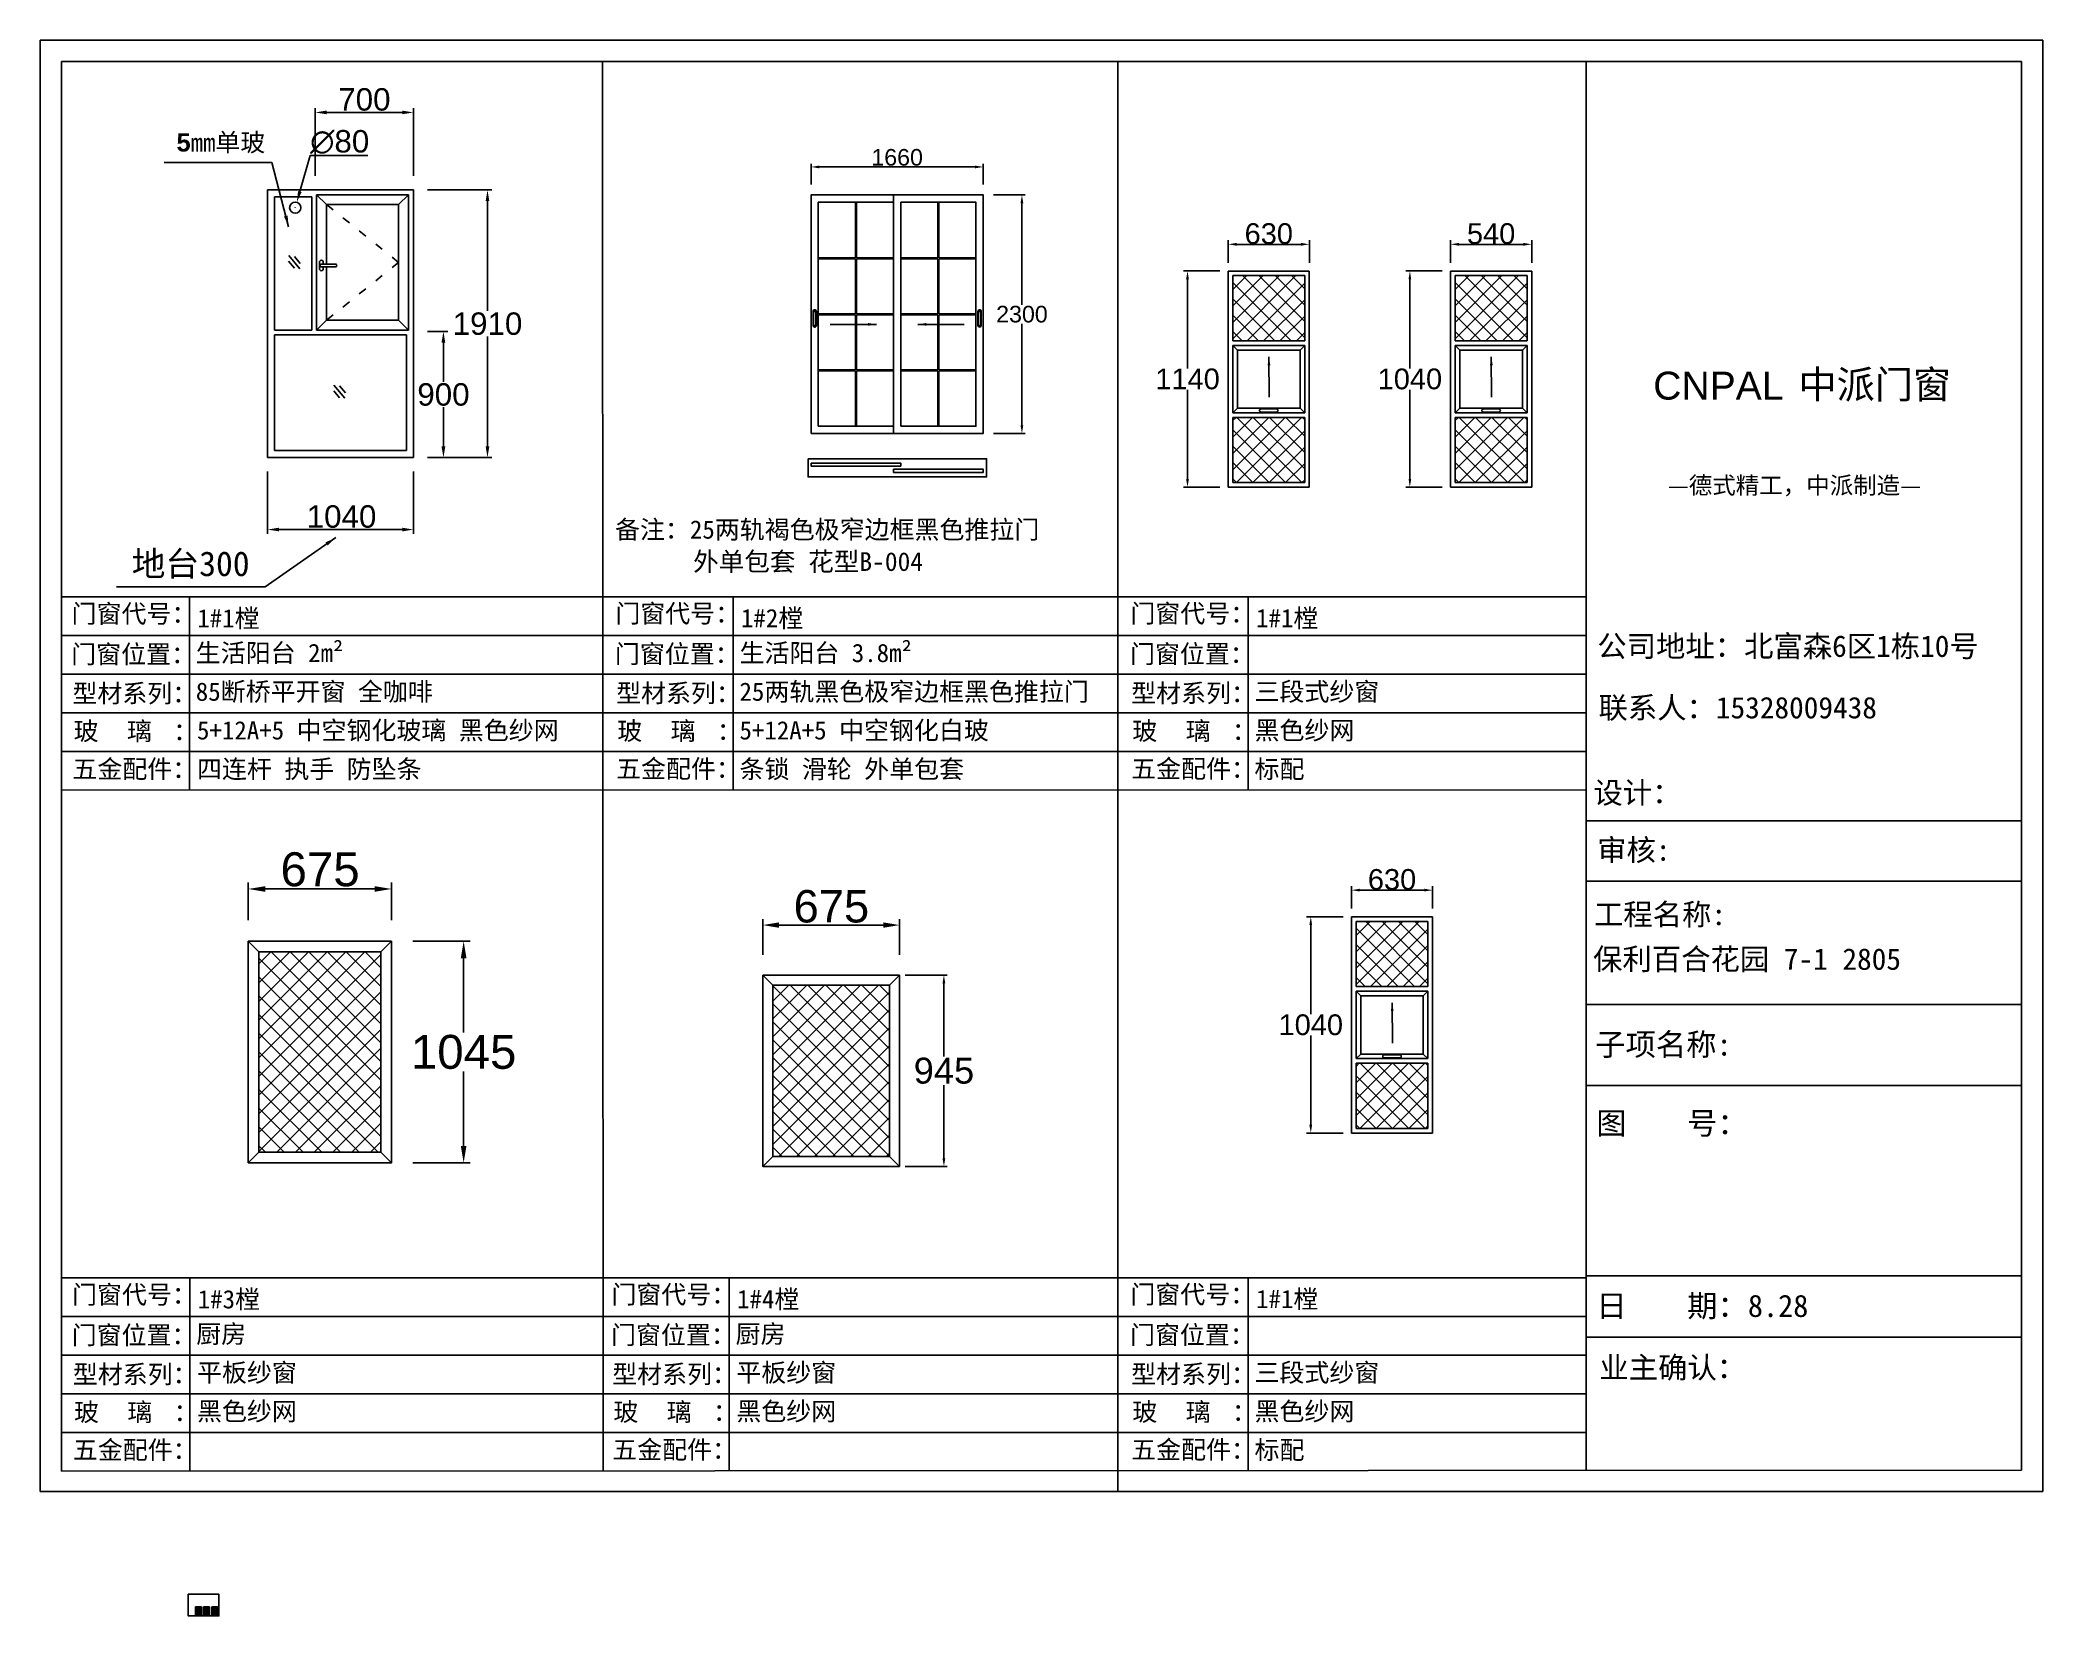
# Model space of a CAD drawing. Header units: inches. Extents: x -138455 to 599497, y -747149 to 13167.
# Drawn here: x 205372 to 224677, y -309755 to -294560 of the extents above; entities that cross this region are included whole.
import ezdxf

# ---------------------------------------------------------------- set-up
doc = ezdxf.new("R2010")
doc.units = ezdxf.units.IN
doc.header["$MEASUREMENT"] = 0
doc.header["$PDMODE"] = 35
doc.header["$PDSIZE"] = -3
doc.linetypes.add('ACAD_ISO03W100', pattern=[30, 12, -18])
doc.layers.add('0 @ 1', color=7, linetype='Continuous')
doc.styles.add('Annotative', font='arialbd.ttf')
doc.styles.add('MtXpl_', font='')
doc.styles.add('MtXpl__1', font='')
doc.styles.get("Standard").update_dxf_attribs({"font": 'arial.ttf'})
doc.styles.get('MtXpl_').set_extended_font_data('SimSun')
doc.styles.get('MtXpl__1').set_extended_font_data('SimSun', bold=True)
doc.dimstyles.get("Standard").update_dxf_attribs({"dimtxt": 80, "dimasz": 70, "dimexe": 40, "dimexo": 80, "dimgap": 0, "dimtad": 1, "dimtih": 1, "dimtoh": 1, "dimdec": 0, "dimzin": 0, "dimdsep": 46, "dimtxsty": 'Standard', "dimcen": 0.09, "dimadec": 0, "dimazin": 0, "dimtfac": 1, "dimtdec": 0, "dimtofl": 0, "dimtmove": 0, "dimatfit": 3, "dimfxl": 0, "dimtolj": 1, "dimtzin": 0, "dimarcsym": 0})

msp = doc.modelspace()

# ---------------------------------------------------------------- texts
msp.add_text('CNPAL', height=269.64).set_placement((220920.3, -298027.2))
for s, height, style, p in [('中派门窗', 269.64, 'MtXpl_', (222320.4, -298016.1)), ('—德式精工，中派制造—', 165.935, 'MtXpl_', (221061.4, -298936.2)), ('备注：25两轨褐色极窄边框黑色推拉门', 176.385, 'MtXpl__1', (210913.9, -299367.8)), ('1#1樘', 176.38, 'MtXpl__1', (206887.7, -300224.1)), ('1#2樘', 176.38, 'MtXpl__1', (212127.9, -300221.9)), ('1#1樘', 176.38, 'MtXpl__1', (217092.2, -300221.9)), ('生活阳台 2m²', 176.38, 'MtXpl__1', (206873.3, -300557.8)), ('生活阳台 3.8m²', 176.38, 'MtXpl__1', (212113.5, -300557.8)), ('公司地址：北富森6区1栋10号', 207.419, 'MtXpl_', (220381.6, -300508)), ('85断桥平开窗 全咖啡', 176.385, 'MtXpl__1', (206873.3, -300931)), ('25两轨黑色极窄边框黑色推拉门 ', 176.385, 'MtXpl__1', (212113.5, -300931)), ('三段式纱窗 ', 176.38, 'MtXpl__1', (217077.7, -300931)), ('联系人：15328009438', 207.419, 'MtXpl_', (220392.9, -301100.9)), ('5+12A+5 中空钢化玻璃 黑色纱网', 176.385, 'MtXpl__1', (206884.9, -301304.1)), ('5+12A+5 中空钢化白玻  ', 176.385, 'MtXpl__1', (212113.5, -301304.1)), ('黑色纱网 ', 176.38, 'MtXpl__1', (217077.7, -301304.1)), ('四连杆 执手 防坠条', 176.38, 'MtXpl__1', (206884.9, -301677.2)), ('条锁 滑轮 外单包套   ', 176.385, 'MtXpl__1', (212113.5, -301677.2)), ('标配 ', 176.38, 'MtXpl__1', (217077.7, -301677.2)), ('设计：', 207.42, 'MtXpl_', (220344.3, -301920.8)), ('审核:', 207.42, 'MtXpl_', (220380, -302473.2)), ('工程名称:', 207.42, 'MtXpl_', (220349.5, -303094.4)), ('保利百合花园 7-1 2805', 207.419, 'MtXpl_', (220340.9, -303525)), ('子项名称:', 214.34, 'MtXpl_', (220361.5, -304351.6)), ('图    号：', 214.34, 'MtXpl_', (220371.7, -305111.6)), ('1#3樘', 176.38, 'MtXpl__1', (206891.8, -306789.5)), ('1#4樘', 176.38, 'MtXpl__1', (212090.2, -306787.7)), ('1#1樘', 176.38, 'MtXpl__1', (217092.2, -306787.3)), ('日    期：8.28', 214.336, 'MtXpl_', (220372.4, -306871.9)), ('厨房', 176.38, 'MtXpl__1', (206877.4, -307123.2)), ('厨房', 176.38, 'MtXpl__1', (212075.8, -307123.2)), ('平板纱窗 ', 176.38, 'MtXpl__1', (206884.9, -307496.3)), ('平板纱窗 ', 176.38, 'MtXpl__1', (212083.3, -307496.3)), ('三段式纱窗 ', 176.38, 'MtXpl__1', (217077.7, -307496.3)), ('业主确认：', 207.42, 'MtXpl_', (220401.2, -307463.2)), ('黑色纱网 ', 176.38, 'MtXpl__1', (206884.9, -307869.4)), ('黑色纱网', 176.38, 'MtXpl__1', (212083.3, -307869.4)), ('黑色纱网 ', 176.38, 'MtXpl__1', (217077.7, -307869.4)), ('标配 ', 176.38, 'MtXpl__1', (217077.7, -308242.6))]:
    msp.add_text(s, height=height, dxfattribs=dict(style=style)).set_placement(p)
at = {"attachment_point": 1, "style": 'Annotative'}
for s, insert, char_height in [('{\\fSimSun|b1|i0|c134|p2;高2475*2000*220\\H0.67623x; 1.6厚}', (206871.8, -309721.1), 4.167), ('{\\fSimSun|b1|i0|c134|p2;两轨不带纱：1380/m²\\P\\H0.67623x;     带纱门：另加200/m²}', (206872.3, -309731), 4.167), ('{\\fSimSun|b1|i0|c134|p2;钛、镁、铝合金}', (206878.2, -309696.6), 4.167), ('{\\fSimSun|b1|i0|c134|p2;中豪推拉门系列}', (206879.1, -309671.3), 4.167), ('{\\fSimSun|b1|i0|c134|p2;中豪系列}', (206888, -309683.8), 4.167), ('{\\fSimSun|b1|i0|c134|p2;白木纹}', (206889.9, -309709.1), 4.167), ('{\\fSimSun|b1|i0|c134|p2;高2475*2000*220\\H0.67623x; 1.6厚}', (206949.9, -309721.1), 4.167), ('{\\fSimSun|b1|i0|c134|p2;两轨不带纱：1360/m²\\P\\H0.67623x;     带纱门：另加200/m²}', (206950.4, -309731), 4.167), ('{\\fSimSun|b1|i0|c134|p2;钛、镁、铝合金}', (206956.2, -309696.6), 4.167), ('{\\fSimSun|b1|i0|c134|p2;中韵推拉门系列}', (206957.2, -309671.3), 4.167), ('{\\fSimSun|b1|i0|c134|p2;中韵系列}', (206966, -309683.8), 4.167), ('{\\fSimSun|b1|i0|c134|p2;沙香槟}', (206967.9, -309709.1), 4.167), ('{\\fSimSun|b1|i0|c134|p2;三轨带纱：1380/m²}', (207033.3, -309725.5), 4.436), ('{\\fSimSun|b1|i0|c134|p2;两轨无纱：1180/m²}', (207034, -309737.9), 4.436), ('{\\fSimSun|b1|i0|c134|p2;高2475*2000*220}', (207036.3, -309712), 4.436), ('{\\fSimSun|b1|i0|c134|p2;钛、镁、铝合金}', (207038.4, -309685.9), 4.436), ('{\\fSimSun|b1|i0|c134|p2;中豪推拉门系列}', (207038.4, -309672), 4.436), ('{\\fSimSun|b1|i0|c134|p2;白木纹}', (207050.7, -309699.1), 4.436)]:
    msp.add_mtext_dynamic_manual_height_columns(s, width=1559.849, gutter_width=903.5, heights=[0], dxfattribs=dict(at, insert=insert, char_height=char_height))
at = {"layer": '0 @ 1', "style": 'Annotative'}
for s, p in [('门窗代号：', (205676.6, -300179.3)), ('门窗代号：', (210916.8, -300177.1)), ('门窗代号：', (215881.1, -300177.1)), ('门窗位置：', (205672.8, -300569.7)), ('门窗位置：', (210913, -300567.5)), ('门窗位置：', (215877.3, -300567.5)), ('型材系列：', (205683.9, -300947.2)), ('型材系列：', (210924.1, -300945)), ('型材系列：', (215888.4, -300945)), ('玻    璃   ：', (205695.4, -301311.6)), ('玻    璃   ：', (210935.6, -301309.4)), ('玻    璃   ：', (215899.8, -301309.4)), ('五金配件：', (205684.3, -301676.4)), ('五金配件：', (210924.5, -301674.2)), ('五金配件：', (215888.7, -301674.2)), ('门窗代号：', (205680.7, -306744.7)), ('门窗代号：', (210879.1, -306742.9)), ('门窗代号：', (215881.1, -306742.5)), ('门窗位置：', (205676.9, -307135.1)), ('门窗位置：', (210875.3, -307133.3)), ('门窗位置：', (215877.3, -307132.8)), ('型材系列：', (205688, -307512.6)), ('型材系列：', (210886.4, -307510.8)), ('型材系列：', (215888.4, -307510.3)), ('玻    璃   ：', (205699.5, -307877)), ('玻    璃   ：', (210897.8, -307875.2)), ('玻    璃   ：', (215899.8, -307874.8)), ('五金配件：', (205688.4, -308241.8)), ('五金配件：', (210886.8, -308240)), ('五金配件：', (215888.7, -308239.6))]:
    msp.add_text(s, height=176.38, dxfattribs=at).set_placement(p)
at = {"layer": '0 @ 1', "insert": (211667, -299498.6), "char_height": 180.693, "attachment_point": 1, "style": 'Annotative'}
msp.add_mtext_dynamic_manual_height_columns('{\\fSimSun|b1|i0|c134|p2;外单包套 花型B-004}', width=3766.471, gutter_width=903.5, heights=[0], dxfattribs=at)

# ---------------------------------------------------------------- blocks, each defined once
blk = doc.blocks.new('*D1389')
at = {"color": 0, "lineweight": -2, "transparency": 16777216}
for p, q in [((212803, -295954), (212803, -295754)), ((212883, -295784), (214383, -295784)), ((214463, -295954), (214463, -295754))]:
    blk.add_line(p, q, dxfattribs=at)
at = {"color": 0, "transparency": 16777216}
for points in [[(212883, -295770), (212883, -295797), (212803, -295784)], [(214383, -295770), (214383, -295797), (214463, -295784)]]:
    blk.add_solid(points, dxfattribs=at)
at = {"layer": 'Defpoints', "color": 0, "transparency": 16777216}
for p in [(214463, -295784), (212803, -296054), (214463, -296054)]:
    blk.add_point(p, dxfattribs=at)
at = {"color": 0, "transparency": 16777216, "insert": (213633, -295692), "char_height": 160, "attachment_point": 5}
blk.add_mtext('\\A1;1660', dxfattribs=at)
blk = doc.blocks.new('*D1390')
at = {"color": 0, "lineweight": -2, "transparency": 16777216}
for p, q in [((214563, -296054), (214866, -296054)), ((214836, -296134), (214836, -297112)), ((214836, -298274), (214836, -297295)), ((214563, -298354), (214866, -298354))]:
    blk.add_line(p, q, dxfattribs=at)
at = {"color": 0, "transparency": 16777216}
for points in [[(214822, -296134), (214849, -296134), (214836, -296054)], [(214822, -298274), (214849, -298274), (214836, -298354)]]:
    blk.add_solid(points, dxfattribs=at)
at = {"layer": 'Defpoints', "color": 0, "transparency": 16777216}
for p in [(214463, -296054), (214463, -298354), (214836, -298354)]:
    blk.add_point(p, dxfattribs=at)
at = {"color": 0, "transparency": 16777216, "insert": (214836, -297204), "char_height": 160, "attachment_point": 5}
blk.add_mtext('\\A1;2300', dxfattribs=at)
blk = doc.blocks.new('*D1391')
at = {"color": 0, "lineweight": -2, "transparency": 16777216}
for p, q in [((208783.5, -303747.5), (209053.5, -303747.5)), ((209023.5, -303827.5), (209023.5, -304178.3)), ((209023.5, -304712.5), (209023.5, -304361.7)), ((208783.5, -304792.5), (209053.5, -304792.5))]:
    blk.add_line(p, q, dxfattribs=at)
at = {"color": 0, "transparency": 16777216}
for points in [[(209010.2, -303827.5), (209036.8, -303827.5), (209023.5, -303747.5)], [(209010.2, -304712.5), (209036.8, -304712.5), (209023.5, -304792.5)]]:
    blk.add_solid(points, dxfattribs=at)
at = {"layer": 'Defpoints', "color": 0, "transparency": 16777216}
for p in [(208683.5, -303747.5), (208683.5, -304792.5), (209023.5, -304792.5)]:
    blk.add_point(p, dxfattribs=at)
at = {"color": 0, "transparency": 16777216, "insert": (209023.5, -304270), "char_height": 160, "attachment_point": 5}
blk.add_mtext('\\A1;1045', dxfattribs=at)
blk = doc.blocks.new('*D1392')
at = {"color": 0, "lineweight": -2, "transparency": 16777216}
for p, q in [((208008.5, -303647.5), (208008.5, -303471)), ((208683.5, -303647.5), (208683.5, -303471)), ((208088.5, -303501), (208603.5, -303501))]:
    blk.add_line(p, q, dxfattribs=at)
at = {"color": 0, "transparency": 16777216}
for points in [[(208088.5, -303487.7), (208088.5, -303514.3), (208008.5, -303501)], [(208603.5, -303487.7), (208603.5, -303514.3), (208683.5, -303501)]]:
    blk.add_solid(points, dxfattribs=at)
at = {"layer": 'Defpoints', "color": 0, "transparency": 16777216}
for p in [(208683.5, -303501), (208008.5, -303747.5), (208683.5, -303747.5)]:
    blk.add_point(p, dxfattribs=at)
at = {"color": 0, "transparency": 16777216, "insert": (208347, -303409.3), "char_height": 160, "attachment_point": 5}
blk.add_mtext('\\A1;675', dxfattribs=at)
blk = doc.blocks.new('*D1468')
at = {"color": 0, "lineweight": -2, "transparency": 16777216}
for p, q in [((246264, -299789.5), (246264, -299613)), ((246344, -299643), (246859, -299643)), ((246939, -299789.5), (246939, -299613))]:
    blk.add_line(p, q, dxfattribs=at)
at = {"color": 0, "transparency": 16777216}
for points in [[(246344, -299629.7), (246344, -299656.3), (246264, -299643)], [(246859, -299629.7), (246859, -299656.3), (246939, -299643)]]:
    blk.add_solid(points, dxfattribs=at)
at = {"layer": 'Defpoints', "color": 0, "transparency": 16777216}
for p in [(246939, -299643), (246264, -299889.5), (246939, -299889.5)]:
    blk.add_point(p, dxfattribs=at)
at = {"color": 0, "transparency": 16777216, "insert": (246602.5, -299551.3), "char_height": 160, "attachment_point": 5}
blk.add_mtext('\\A1;675', dxfattribs=at)
blk = doc.blocks.new('*D1395')
at = {"color": 0, "lineweight": -2, "transparency": 16777216}
for p, q in [((213712, -303575), (214114, -303575)), ((214084, -303655), (214084, -304361)), ((214084, -305342), (214084, -304636)), ((213712, -305422), (214114, -305422))]:
    blk.add_line(p, q, dxfattribs=at)
at = {"color": 0, "transparency": 16777216}
for points in [[(214070, -303655), (214097, -303655), (214084, -303575)], [(214070, -305342), (214097, -305342), (214084, -305422)]]:
    blk.add_solid(points, dxfattribs=at)
at = {"layer": 'Defpoints', "color": 0, "transparency": 16777216}
for p in [(213612, -303575), (213612, -305422), (214084, -305422)]:
    blk.add_point(p, dxfattribs=at)
at = {"color": 0, "transparency": 16777216, "insert": (214084, -304499), "char_height": 160, "attachment_point": 5}
blk.add_mtext('\\A1;{\\H1.5625x;945}', dxfattribs=at)
blk = doc.blocks.new('*D1396')
at = {"color": 0, "lineweight": -2, "transparency": 16777216}
for p, q in [((218887, -296787), (218535, -296787)), ((218575, -296867), (218575, -297727)), ((218575, -298792), (218575, -297932)), ((218887, -298872), (218535, -298872))]:
    blk.add_line(p, q, dxfattribs=at)
at = {"color": 0, "transparency": 16777216}
for points in [[(218562, -296867), (218588, -296867), (218575, -296787)], [(218562, -298792), (218588, -298792), (218575, -298872)]]:
    blk.add_solid(points, dxfattribs=at)
at = {"layer": 'Defpoints', "color": 0, "transparency": 16777216}
for p in [(218967, -296787), (218575, -298872), (218967, -298872)]:
    blk.add_point(p, dxfattribs=at)
at = {"color": 0, "transparency": 16777216, "insert": (218575, -297829), "char_height": 150, "attachment_point": 5}
blk.add_mtext('\\A1;{\\H1.33333x;1040}', dxfattribs=at)
blk = doc.blocks.new('*D1397')
at = {"color": 0, "lineweight": -2, "transparency": 16777216}
for p, q in [((218967, -296707), (218967, -296490)), ((219749, -296707), (219749, -296490)), ((219047, -296530), (219669, -296530))]:
    blk.add_line(p, q, dxfattribs=at)
at = {"color": 0, "transparency": 16777216}
for points in [[(219047, -296516), (219047, -296543), (218967, -296530)], [(219669, -296516), (219669, -296543), (219749, -296530)]]:
    blk.add_solid(points, dxfattribs=at)
at = {"layer": 'Defpoints', "color": 0, "transparency": 16777216}
for p in [(219749, -296530), (218967, -296787), (219749, -296787)]:
    blk.add_point(p, dxfattribs=at)
at = {"color": 0, "transparency": 16777216, "insert": (219358, -296428), "char_height": 150, "attachment_point": 5}
blk.add_mtext('\\A1;{\\H1.33333x;540}', dxfattribs=at)
blk = doc.blocks.new('*D1398')
at = {"color": 0, "lineweight": -2, "transparency": 16777216}
for p, q in [((216744, -296787), (216392, -296787)), ((216432, -296867), (216432, -297727)), ((216432, -298792), (216432, -297932)), ((216744, -298872), (216392, -298872))]:
    blk.add_line(p, q, dxfattribs=at)
at = {"color": 0, "transparency": 16777216}
for points in [[(216418, -296867), (216445, -296867), (216432, -296787)], [(216418, -298792), (216445, -298792), (216432, -298872)]]:
    blk.add_solid(points, dxfattribs=at)
at = {"layer": 'Defpoints', "color": 0, "transparency": 16777216}
for p in [(216824, -296787), (216432, -298872), (216824, -298872)]:
    blk.add_point(p, dxfattribs=at)
at = {"color": 0, "transparency": 16777216, "insert": (216432, -297829), "char_height": 150, "attachment_point": 5}
blk.add_mtext('\\A1;{\\H1.33333x;1140}', dxfattribs=at)
blk = doc.blocks.new('*D1399')
at = {"color": 0, "lineweight": -2, "transparency": 16777216}
for p, q in [((216824, -296707), (216824, -296490)), ((217606, -296707), (217606, -296490)), ((216904, -296530), (217526, -296530))]:
    blk.add_line(p, q, dxfattribs=at)
at = {"color": 0, "transparency": 16777216}
for points in [[(216904, -296516), (216904, -296543), (216824, -296530)], [(217526, -296516), (217526, -296543), (217606, -296530)]]:
    blk.add_solid(points, dxfattribs=at)
at = {"layer": 'Defpoints', "color": 0, "transparency": 16777216}
for p in [(217606, -296530), (216824, -296787), (217606, -296787)]:
    blk.add_point(p, dxfattribs=at)
at = {"color": 0, "transparency": 16777216, "insert": (217215, -296428), "char_height": 150, "attachment_point": 5}
blk.add_mtext('\\A1;{\\H1.33333x;630}', dxfattribs=at)
blk = doc.blocks.new('*D1400')
at = {"color": 0, "lineweight": -2, "transparency": 16777216}
for p, q in [((217932, -303014), (217580, -303014)), ((217620, -303094), (217620, -303954)), ((217620, -305019), (217620, -304159)), ((217932, -305099), (217580, -305099))]:
    blk.add_line(p, q, dxfattribs=at)
at = {"color": 0, "transparency": 16777216}
for points in [[(217606, -303094), (217633, -303094), (217620, -303014)], [(217606, -305019), (217633, -305019), (217620, -305099)]]:
    blk.add_solid(points, dxfattribs=at)
at = {"layer": 'Defpoints', "color": 0, "transparency": 16777216}
for p in [(218012, -303014), (217620, -305099), (218012, -305099)]:
    blk.add_point(p, dxfattribs=at)
at = {"color": 0, "transparency": 16777216, "insert": (217620, -304056), "char_height": 150, "attachment_point": 5}
blk.add_mtext('\\A1;{\\H1.33333x;1040}', dxfattribs=at)
blk = doc.blocks.new('*D1401')
at = {"color": 0, "lineweight": -2, "transparency": 16777216}
for p, q in [((218012, -302934), (218012, -302717)), ((218092, -302757), (218714, -302757)), ((218794, -302934), (218794, -302717))]:
    blk.add_line(p, q, dxfattribs=at)
at = {"color": 0, "transparency": 16777216}
for points in [[(218092, -302743), (218092, -302770), (218012, -302757)], [(218714, -302743), (218714, -302770), (218794, -302757)]]:
    blk.add_solid(points, dxfattribs=at)
at = {"layer": 'Defpoints', "color": 0, "transparency": 16777216}
for p in [(218794, -302757), (218012, -303014), (218794, -303014)]:
    blk.add_point(p, dxfattribs=at)
at = {"color": 0, "transparency": 16777216, "insert": (218403, -302655), "char_height": 150, "attachment_point": 5}
blk.add_mtext('\\A1;{\\H1.33333x;630}', dxfattribs=at)
blk = doc.blocks.new('*D1471')
at = {"color": 0, "lineweight": -2, "transparency": 16777216}
for p, q in [((209102, -296590), (209560, -296590)), ((209530, -296670), (209530, -297453)), ((209530, -298420), (209530, -297636)), ((209102, -298500), (209560, -298500))]:
    blk.add_line(p, q, dxfattribs=at)
at = {"color": 0, "transparency": 16777216}
for points in [[(209517, -296670), (209543, -296670), (209530, -296590)], [(209517, -298420), (209543, -298420), (209530, -298500)]]:
    blk.add_solid(points, dxfattribs=at)
at = {"layer": 'Defpoints', "color": 0, "transparency": 16777216}
for p in [(209002, -296590), (209002, -298500), (209530, -298500)]:
    blk.add_point(p, dxfattribs=at)
at = {"color": 0, "transparency": 16777216, "insert": (209530, -297545), "char_height": 160, "attachment_point": 5}
blk.add_mtext('\\A1;1910', dxfattribs=at)
blk = doc.blocks.new('123as')
at = {"color": 0}
for p, q in [((90189, 51387), (90252, 51462)), ((90194, 51330), (90312, 51470)), ((90251, 51335), (90314, 51410))]:
    blk.add_line(p, q, dxfattribs=at)
blk = doc.blocks.new('*D1387')
at = {"color": 0, "lineweight": -2, "transparency": 16777216}
for p, q in [((209102, -297600), (209246, -297600)), ((209216, -297680), (209216, -297958)), ((209216, -298420), (209216, -298141)), ((209102, -298500), (209246, -298500))]:
    blk.add_line(p, q, dxfattribs=at)
at = {"color": 0, "transparency": 16777216}
for points in [[(209202, -297680), (209229, -297680), (209216, -297600)], [(209202, -298420), (209229, -298420), (209216, -298500)]]:
    blk.add_solid(points, dxfattribs=at)
at = {"layer": 'Defpoints', "color": 0, "transparency": 16777216}
for p in [(209002, -297600), (209002, -298500), (209216, -298500)]:
    blk.add_point(p, dxfattribs=at)
at = {"color": 0, "transparency": 16777216, "insert": (209216, -298050), "char_height": 160, "attachment_point": 5}
blk.add_mtext('\\A1;900', dxfattribs=at)
blk = doc.blocks.new('*D1388')
at = {"color": 0, "lineweight": -2, "transparency": 16777216}
for p, q in [((207962, -298600), (207962, -299043)), ((209002, -298600), (209002, -299043)), ((208042, -299013), (208922, -299013))]:
    blk.add_line(p, q, dxfattribs=at)
at = {"color": 0, "transparency": 16777216}
for points in [[(208042, -299000), (208042, -299026), (207962, -299013)], [(208922, -299000), (208922, -299026), (209002, -299013)]]:
    blk.add_solid(points, dxfattribs=at)
at = {"layer": 'Defpoints', "color": 0, "transparency": 16777216}
for p in [(207962, -298500), (209002, -298500), (209002, -299013)]:
    blk.add_point(p, dxfattribs=at)
at = {"color": 0, "transparency": 16777216, "insert": (208489, -298921), "char_height": 160, "attachment_point": 5}
blk.add_mtext('\\A1;1040', dxfattribs=at)
blk = doc.blocks.new('dzcs')
blk.add_lwpolyline([(142182, -3328), (142182, -3342, 0.414214), (142196, -3355), (142196, -3355, 0.414214), (142209, -3342), (142209, -3294, 0.414214), (142196, -3280), (142196, -3280, 0.414214), (142182, -3294), (142182, -3308)], format="xyb")
blk.add_lwpolyline([(142096, -3328), (142196, -3328, 0.414214), (142206, -3318), (142206, -3318, 0.414214), (142196, -3308), (142096, -3308, 0.414214), (142086, -3318), (142086, -3318, 0.414214)], format="xyb", close=True)
blk = doc.blocks.new('*D1413')
at = {"color": 0, "lineweight": -2, "transparency": 16777216}
for p, q in [((208265, -296344), (208192, -296601)), ((208677, -296344), (208265, -296344)), ((208159, -296717), (208159, -296716)), ((208159, -296717), (208159, -296717))]:
    blk.add_line(p, q, dxfattribs=at)
at = {"color": 0, "transparency": 16777216}
blk.add_solid([(208179, -296598), (208204, -296605), (208170, -296678)], dxfattribs=at)
at = {"layer": 'Defpoints', "color": 0, "transparency": 16777216}
for p in [(208170, -296678), (208148, -296755)]:
    blk.add_point(p, dxfattribs=at)
at = {"color": 0, "transparency": 16777216, "insert": (208476, -296248), "char_height": 160, "attachment_point": 5}
blk.add_mtext('\\A1;∅80', dxfattribs=at)
blk = doc.blocks.new('*D1472')
at = {"color": 0, "lineweight": -2, "transparency": 16777216}
for p, q in [((208302, -296490), (208302, -296007)), ((208382, -296037), (208922, -296037)), ((209002, -296490), (209002, -296007))]:
    blk.add_line(p, q, dxfattribs=at)
at = {"color": 0, "transparency": 16777216}
for points in [[(208382, -296024), (208382, -296050), (208302, -296037)], [(208922, -296024), (208922, -296050), (209002, -296037)]]:
    blk.add_solid(points, dxfattribs=at)
at = {"layer": 'Defpoints', "color": 0, "transparency": 16777216}
for p in [(209002, -296037), (208302, -296590), (209002, -296590)]:
    blk.add_point(p, dxfattribs=at)
at = {"color": 0, "transparency": 16777216, "insert": (208652, -295945), "char_height": 160, "attachment_point": 5}
blk.add_mtext('\\A1;700', dxfattribs=at)
blk = doc.blocks.new('44412132')
h = blk.add_hatch()
h.set_pattern_fill('ANSI37', color=256, scale=500)
h.set_pattern_definition([(45, (-36509, -3858), (-44.194174, 44.194174), []), (135, (-36509, -3858), (-44.194174, -44.194174), [])])
edge = h.paths.add_edge_path()
edge.add_line((208633.5, -304267.5), (208633.5, -303797.5))
edge.add_line((208633.5, -303797.5), (208058.5, -303797.5))
edge.add_line((208058.5, -303797.5), (208058.5, -304742.5))
edge.add_line((208058.5, -304742.5), (208633.5, -304742.5))
edge.add_line((208633.5, -304742.5), (208633.5, -304287.5))
for p, q in [((208058.5, -303797.5), (208008.5, -303747.5)), ((208633.5, -303797.5), (208683.5, -303747.5)), ((208058.5, -304742.5), (208008.5, -304792.5)), ((208633.5, -304742.5), (208683.5, -304792.5))]:
    blk.add_line(p, q)
blk.add_lwpolyline([(208008.5, -304792.5), (208683.5, -304792.5), (208683.5, -303747.5), (208008.5, -303747.5)], close=True)
blk.add_lwpolyline([(208633.5, -304331.6), (208633.5, -303797.5), (208058.5, -303797.5), (208058.5, -304742.5), (208633.5, -304742.5), (208633.5, -304287.5)])
dim = blk.add_linear_dim(base=(208683.5, -303501), p1=(208008.5, -303747.5), p2=(208683.5, -303747.5), dimstyle='Standard', override={"dimtxt": 160, "dimasz": 80, "dimexe": 30, "dimexo": 100, "dimgap": 10})
dim.commit()
dim.dimension.update_dxf_attribs({"geometry": '*D1392', "text_midpoint": (208347, -303501), "dimtype": 128})
dim = blk.add_linear_dim(base=(209023.5, -304792.5), p1=(208683.5, -303747.5), p2=(208683.5, -304792.5), angle=90, dimstyle='Standard', override={"dimtxt": 160, "dimasz": 80, "dimexe": 30, "dimexo": 100, "dimgap": 10})
dim.commit()
dim.dimension.update_dxf_attribs({"geometry": '*D1391', "text_midpoint": (209023.5, -304270)})
blk = doc.blocks.new('123ads')
h = blk.add_hatch()
h.set_pattern_fill('ANSI37', color=256, scale=500)
h.set_pattern_definition([(45, (1746.5, 0), (-44.194174, 44.194174), []), (135, (1746.5, 0), (-44.194174, -44.194174), [])])
edge = h.paths.add_edge_path()
edge.add_line((246889, -300409.5), (246889, -299939.5))
edge.add_line((246889, -299939.5), (246314, -299939.5))
edge.add_line((246314, -299939.5), (246314, -300784.5))
edge.add_line((246314, -300784.5), (246889, -300784.5))
edge.add_line((246889, -300784.5), (246889, -300390.4))
for p, q in [((246939, -299889.5), (246264, -299889.5)), ((246264, -299889.5), (246264, -300834.5)), ((246314, -299939.5), (246264, -299889.5)), ((246889, -299939.5), (246939, -299889.5)), ((246939, -300834.5), (246939, -299889.5)), ((246314, -300784.5), (246264, -300834.5)), ((246889, -300784.5), (246939, -300834.5)), ((246264, -300834.5), (246939, -300834.5))]:
    blk.add_line(p, q)
blk.add_lwpolyline([(246889, -300409.5), (246889, -299939.5), (246314, -299939.5), (246314, -300784.5), (246889, -300784.5), (246889, -300390.4)])
dim = blk.add_linear_dim(base=(246939, -299643), p1=(246264, -299889.5), p2=(246939, -299889.5), dimstyle='Standard', override={"dimtxt": 160, "dimasz": 80, "dimexe": 30, "dimexo": 100, "dimgap": 10})
dim.commit()
dim.dimension.update_dxf_attribs({"geometry": '*D1468', "text_midpoint": (246602.5, -299643), "dimtype": 160})
blk = doc.blocks.new('asdasdzxzzzzxcxxc222')
for p, q in [((209001.5, -296589.5), (207961.5, -296589.5)), ((207961.5, -296589.5), (207961.5, -296779.5)), ((208276.5, -296639.5), (208011.5, -296639.5)), ((208011.5, -296639.5), (208011.5, -296829.5)), ((208276.5, -297589.5), (208276.5, -296639.5)), ((208311.5, -297589.5), (208311.5, -296624.5)), ((208966.5, -296624.5), (208311.5, -296624.5)), ((208381.5, -296694.5), (208311.5, -296624.5)), ((208896.5, -296694.5), (208966.5, -296624.5)), ((208966.5, -297589.5), (208966.5, -296624.5)), ((209001.5, -298499.5), (209001.5, -296589.5)), ((207961.5, -296779.5), (207961.5, -298499.5)), ((208011.5, -296829.5), (208011.5, -297589.5)), ((208381.5, -297119.4), (208381.5, -296694.5)), ((208896.5, -296694.5), (208381.5, -296694.5)), ((208896.5, -297519.5), (208896.5, -296694.5)), ((208381.5, -297519.5), (208381.5, -297139.4)), ((208381.5, -297519.5), (208311.5, -297589.5)), ((208381.5, -297519.5), (208896.5, -297519.5)), ((208896.5, -297519.5), (208966.5, -297589.5)), ((208276.5, -297589.5), (208011.5, -297589.5)), ((208011.5, -297624.5), (208951.5, -297624.5)), ((208011.5, -297624.5), (208011.5, -298449.5)), ((208311.5, -297589.5), (208966.5, -297589.5)), ((208951.5, -298449.5), (208951.5, -297624.5)), ((207961.5, -298499.5), (209001.5, -298499.5)), ((208011.5, -298449.5), (208951.5, -298449.5))]:
    blk.add_line(p, q)
at = {"linetype": 'ACAD_ISO03W100', "ltscale": 5}
blk.add_lwpolyline([(208381.5, -296694.5), (208896.5, -297107), (208381.5, -297519.5)], dxfattribs=at)
blk.add_circle((208158.8, -296716.6), 40)
at = {"xscale": -0.6684526412304121, "yscale": 0.6684526412304121, "zscale": 0.6684526412304121}
for p in [(268481.6, -331464.1), (268804.1, -332388.3)]:
    blk.add_blockref('123as', p, dxfattribs=at)
at = {"xscale": -1}
blk.add_blockref('dzcs', (350541, -293811.6), dxfattribs=at)
at = {"style": 'MtXpl__1'}
blk.add_text('地台300', height=176.38, dxfattribs=at).set_placement((206992.5, -299345))
at = {"layer": '0 @ 1', "insert": (207312.1, -296185.9), "char_height": 130, "attachment_point": 1, "style": 'Annotative'}
blk.add_mtext_dynamic_manual_height_columns('5{\\fSimSun|b1|i0|c134|p2;mm单玻}', width=694.872, gutter_width=903.5, heights=[0], dxfattribs=at)
dim = blk.add_linear_dim(base=(209001.5, -296036.9), p1=(208301.5, -296589.5), p2=(209001.5, -296589.5), dimstyle='Standard', override={"dimtxt": 160, "dimasz": 80, "dimexe": 30, "dimexo": 100, "dimgap": 10})
dim.commit()
dim.dimension.update_dxf_attribs({"geometry": '*D1472', "text_midpoint": (208651.5, -295945.2)})
dim = blk.add_diameter_dim_2p(p1=(208147.9, -296755.1), p2=(208169.8, -296678.1), dimstyle='Standard', override={"dimtxt": 160, "dimasz": 80, "dimexe": 30, "dimexo": 100, "dimgap": 10})
dim.commit()
dim.dimension.update_dxf_attribs({"geometry": '*D1413', "text_midpoint": (208476.1, -296344.3), "dimtype": 131})
for base, p1, picture, middle in [((209529.8, -298499.5), (209001.5, -296589.5), '*D1471', (209529.8, -297544.5)), ((209215.7, -298499.5), (209001.5, -297599.9), '*D1387', (209215.7, -298049.7))]:
    dim = blk.add_linear_dim(base=base, p1=p1, p2=(209001.5, -298499.5), angle=90, dimstyle='Standard', override={"dimtxt": 160, "dimasz": 80, "dimexe": 30, "dimexo": 100, "dimgap": 10})
    dim.commit()
    dim.dimension.update_dxf_attribs({"geometry": picture, "text_midpoint": middle})
dim = blk.add_linear_dim(base=(209001.5, -299012.9), p1=(207961.5, -298499.5), p2=(209001.5, -298499.5), dimstyle='Standard', override={"dimtxt": 160, "dimasz": 80, "dimexe": 30, "dimexo": 100, "dimgap": 10})
dim.commit()
dim.dimension.update_dxf_attribs({"geometry": '*D1388', "text_midpoint": (208488.7, -299012.9), "dimtype": 128})
for points in [[(208111.8, -296853), (207992.2, -296395.4), (207224.5, -296395.4)], [(208448, -299069.8), (207944, -299422.3), (206885, -299422.3)]]:
    blk.add_leader(points, dimstyle='Standard', override={"dimtxt": 160, "dimasz": 80, "dimexe": 30, "dimexo": 100, "dimgap": 10, "dimtad": 0})

# ---------------------------------------------------------------- dimensions: what is measured, and where the dimension line sits
dim = msp.add_linear_dim(base=(214463.1, -295783.7), p1=(212803.1, -296053.7), p2=(214463.1, -296053.7), dimstyle='Standard', override={"dimtxt": 160, "dimasz": 80, "dimexe": 30, "dimexo": 100, "dimgap": 10})
dim.commit()
dim.dimension.update_dxf_attribs({"geometry": '*D1389', "text_midpoint": (213633.1, -295692)})
dim = msp.add_linear_dim(base=(214835.6, -298353.7), p1=(214463.1, -296053.7), p2=(214463.1, -298353.7), angle=90, dimstyle='Standard', override={"dimtxt": 160, "dimasz": 80, "dimexe": 30, "dimexo": 100, "dimgap": 10})
dim.commit()
dim.dimension.update_dxf_attribs({"geometry": '*D1390', "text_midpoint": (214835.6, -297203.7)})
for base, p1, p2, text, picture, middle in [((217605.6, -296529.7), (216823.9, -296787.1), (217605.6, -296787.1), '{\\H1.33333x;630}', '*D1399', (217214.8, -296427.6)), ((219749.1, -296529.7), (218967.4, -296787.1), (219749.1, -296787.1), '{\\H1.33333x;540}', '*D1397', (219358.3, -296427.6)), ((218793.8, -302756.7), (218012.1, -303014.1), (218793.8, -303014.1), '{\\H1.33333x;630}', '*D1401', (218403, -302654.5))]:
    dim = msp.add_linear_dim(base=base, p1=p1, p2=p2, text=text, dimstyle='Standard', override={"dimtxt": 150, "dimasz": 80})
    dim.commit()
    dim.dimension.update_dxf_attribs({"geometry": picture, "text_midpoint": middle})
for base, p1, p2, text, override, picture, middle in [((216431.5, -298871.8), (216823.9, -296787.1), (216823.9, -298871.8), '{\\H1.33333x;1140}', {"dimtxt": 150, "dimasz": 80}, '*D1398', (216431.5, -297829.5)), ((218575, -298871.8), (218967.4, -296787.1), (218967.4, -298871.8), '{\\H1.33333x;1040}', {"dimtxt": 150, "dimasz": 80}, '*D1396', (218575, -297829.5)), ((217619.7, -305098.8), (218012.1, -303014.1), (218012.1, -305098.8), '{\\H1.33333x;1040}', {"dimtxt": 150, "dimasz": 80}, '*D1400', (217619.7, -304056.4)), ((214083.7, -305422.2), (213612.1, -303575.4), (213612.1, -305422.2), '{\\H1.5625x;945}', {"dimtxt": 160, "dimasz": 80, "dimexe": 30, "dimexo": 100, "dimgap": 10}, '*D1395', (214083.7, -304498.8))]:
    dim = msp.add_linear_dim(base=base, p1=p1, p2=p2, angle=90, text=text, dimstyle='Standard', override=override)
    dim.commit()
    dim.dimension.update_dxf_attribs({"geometry": picture, "text_midpoint": middle})

# ---------------------------------------------------------------- hatches: boundary and pattern name
h = msp.add_hatch()
h.set_pattern_fill('ANSI37', color=256, scale=893.420347)
h.set_pattern_definition([(45, (15140.08, -103065.67), (-78.96795, 78.96795), []), (135, (15140.08, -103065.67), (-78.96795, -78.96795), [])])
h.paths.add_polyline_path([(217561, -296831.8), (216868.6, -296831.8), (216868.6, -297459.7), (217561, -297459.7)])
h.paths.add_polyline_path([(217561, -298827.1), (217561, -298199.2), (216868.6, -298199.2), (216868.6, -298827.1)])
h = msp.add_hatch()
h.set_pattern_fill('ANSI37', color=256, scale=893.420347)
h.set_pattern_definition([(45, (17283.58, -103065.67), (-78.96795, 78.96795), []), (135, (17283.58, -103065.67), (-78.96795, -78.96795), [])])
h.paths.add_polyline_path([(219704.5, -296831.8), (219012.1, -296831.8), (219012.1, -297459.7), (219704.5, -297459.7)])
h.paths.add_polyline_path([(219704.5, -298827.1), (219704.5, -298199.2), (219012.1, -298199.2), (219012.1, -298827.1)])
h = msp.add_hatch()
h.set_pattern_fill('ANSI37', color=256, scale=893.420347)
h.set_pattern_definition([(45, (16328.28, -109292.66), (-78.96795, 78.96795), []), (135, (16328.28, -109292.66), (-78.96795, -78.96795), [])])
h.paths.add_polyline_path([(218749.2, -303058.8), (218056.8, -303058.8), (218056.8, -303686.7), (218749.2, -303686.7)])
h.paths.add_polyline_path([(218749.2, -305054.1), (218749.2, -304426.2), (218056.8, -304426.2), (218056.8, -305054.1)])

# ---------------------------------------------------------------- linework, layer by layer
for p, q in [((224676.7, -294560.2), (205372.3, -294560.2)), ((205372.3, -308555.1), (205372.3, -294560.2)), ((224676.7, -294560.2), (224676.7, -308555.1)), ((205579.7, -294766.9), (224469.9, -294766.9)), ((205579.7, -308359.4), (205579.7, -294766.9)), ((210798.7, -308355.4), (210792.7, -294766.9)), ((215759, -294766.9), (215759, -308555.1)), ((220273.7, -294766.9), (220273.7, -308348.5)), ((224469.9, -294766.9), (224469.9, -308347.8)), ((213598.1, -296123.7), (212873.1, -296123.7)), ((212873.1, -296123.7), (212873.1, -298283.7)), ((213230.6, -296123.7), (213230.6, -296658.7)), ((213240.6, -296123.7), (213240.6, -296658.7)), ((213598.1, -296053.7), (213598.1, -298353.7)), ((213668.1, -296123.7), (213668.1, -298283.7)), ((214025.6, -296123.7), (214025.6, -296658.7)), ((214035.6, -296123.7), (214035.6, -296658.7)), ((212873.1, -296658.7), (213230.6, -296658.7)), ((212873.1, -296668.7), (213230.6, -296668.7)), ((213230.6, -296668.7), (213230.6, -297198.7)), ((213240.6, -296658.7), (213598.1, -296658.7)), ((213240.6, -296668.7), (213240.6, -297198.7)), ((213240.6, -296668.7), (213598.1, -296668.7)), ((213668.1, -296658.7), (214025.6, -296658.7)), ((213668.1, -296668.7), (214025.6, -296668.7)), ((214025.6, -296668.7), (214025.6, -297198.7)), ((214035.6, -296658.7), (214393.1, -296658.7)), ((214035.6, -296668.7), (214035.6, -297198.7)), ((214035.6, -296668.7), (214393.1, -296668.7)), ((216823.9, -296787.1), (216823.9, -298871.8)), ((217605.6, -296787.1), (216823.9, -296787.1)), ((216868.6, -296831.8), (216868.6, -297459.7)), ((217561, -296831.8), (216868.6, -296831.8)), ((217561, -297459.7), (217561, -296831.8)), ((217605.6, -298871.8), (217605.6, -296787.1)), ((218967.4, -296787.1), (218967.4, -298871.8)), ((219749.1, -296787.1), (218967.4, -296787.1)), ((219012.1, -296831.8), (219012.1, -297459.7)), ((219704.5, -296831.8), (219012.1, -296831.8)), ((219704.5, -297459.7), (219704.5, -296831.8)), ((219749.1, -298871.8), (219749.1, -296787.1)), ((212873.1, -297198.7), (213230.6, -297198.7)), ((212873.1, -297208.7), (213230.6, -297208.7)), ((213230.6, -297208.7), (213230.6, -297738.7)), ((213240.6, -297198.7), (213598.1, -297198.7)), ((213240.6, -297208.7), (213240.6, -297738.7)), ((213240.6, -297208.7), (213598.1, -297208.7)), ((213668.1, -297198.7), (214025.6, -297198.7)), ((213668.1, -297208.7), (214025.6, -297208.7)), ((214025.6, -297208.7), (214025.6, -297738.7)), ((214035.6, -297198.7), (214393.1, -297198.7)), ((214035.6, -297208.7), (214035.6, -297738.7)), ((214035.6, -297208.7), (214393.1, -297208.7)), ((217561, -297459.7), (216868.6, -297459.7)), ((219704.5, -297459.7), (219012.1, -297459.7)), ((216868.6, -297504.3), (216868.6, -298154.6)), ((217561, -297504.3), (216868.6, -297504.3)), ((216913.2, -297549), (216868.6, -297504.3)), ((216913.2, -297549), (216913.2, -298109.9)), ((217516.3, -297549), (216913.2, -297549)), ((217516.3, -297549), (217561, -297504.3)), ((217516.3, -298109.9), (217516.3, -297549)), ((217561, -298154.6), (217561, -297504.3)), ((219012.1, -297504.3), (219012.1, -298154.6)), ((219704.5, -297504.3), (219012.1, -297504.3)), ((219056.7, -297549), (219012.1, -297504.3)), ((219056.7, -297549), (219056.7, -298109.9)), ((219659.8, -297549), (219056.7, -297549)), ((219659.8, -297549), (219704.5, -297504.3)), ((219659.8, -298109.9), (219659.8, -297549)), ((219704.5, -298154.6), (219704.5, -297504.3)), ((212873.1, -297738.7), (213230.6, -297738.7)), ((212873.1, -297748.7), (213230.6, -297748.7)), ((213230.6, -297748.7), (213230.6, -298283.7)), ((213240.6, -297738.7), (213598.1, -297738.7)), ((213240.6, -297748.7), (213598.1, -297748.7)), ((213240.6, -297748.7), (213240.6, -298283.7)), ((213668.1, -297738.7), (214025.6, -297738.7)), ((213668.1, -297748.7), (214025.6, -297748.7)), ((214025.6, -297748.7), (214025.6, -298283.7)), ((214035.6, -297738.7), (214393.1, -297738.7)), ((214035.6, -297748.7), (214035.6, -298283.7)), ((214035.6, -297748.7), (214393.1, -297748.7)), ((216913.2, -298109.9), (216868.6, -298154.6)), ((217561, -298154.6), (216868.6, -298154.6)), ((216868.6, -298199.2), (216868.6, -298827.1)), ((217561, -298199.2), (216868.6, -298199.2)), ((217516.3, -298109.9), (216913.2, -298109.9)), ((217516.3, -298109.9), (217561, -298154.6)), ((217561, -298827.1), (217561, -298199.2)), ((219056.7, -298109.9), (219012.1, -298154.6)), ((219704.5, -298154.6), (219012.1, -298154.6)), ((219012.1, -298199.2), (219012.1, -298827.1)), ((219704.5, -298199.2), (219012.1, -298199.2)), ((219659.8, -298109.9), (219056.7, -298109.9)), ((219659.8, -298109.9), (219704.5, -298154.6)), ((219704.5, -298827.1), (219704.5, -298199.2)), ((212873.1, -298283.7), (213598.1, -298283.7)), ((216868.6, -298827.1), (217561, -298827.1)), ((219012.1, -298827.1), (219704.5, -298827.1)), ((216823.9, -298871.8), (217605.6, -298871.8)), ((218967.4, -298871.8), (219749.1, -298871.8)), ((205579.3, -299927.9), (220273.7, -299927.9)), ((206813.1, -299927.9), (206813.1, -301793.5)), ((212053.3, -299925.7), (212053.3, -301791.3)), ((217017.5, -299925.7), (217017.5, -301791.3)), ((205579.3, -300301), (220273.7, -300301)), ((205579.3, -300674.1), (220273.7, -300674.1)), ((205579.3, -301047.3), (220273.7, -301047.3)), ((205579.3, -301420.4), (220273.7, -301420.4)), ((205579.7, -301794), (220273.7, -301788.6)), ((220273.7, -302088.6), (224469.9, -302088.6)), ((220273.7, -302669.7), (224469.9, -302669.7)), ((218012.1, -303014.1), (218012.1, -305098.8)), ((218793.8, -303014.1), (218012.1, -303014.1)), ((218056.8, -303058.8), (218056.8, -303686.7)), ((218749.2, -303058.8), (218056.8, -303058.8)), ((218749.2, -303686.7), (218749.2, -303058.8)), ((218793.8, -305098.8), (218793.8, -303014.1)), ((218749.2, -303686.7), (218056.8, -303686.7)), ((218056.8, -303731.3), (218056.8, -304381.5)), ((218749.2, -303731.3), (218056.8, -303731.3)), ((218101.4, -303776), (218056.8, -303731.3)), ((218101.4, -303776), (218101.4, -304336.9)), ((218704.5, -303776), (218101.4, -303776)), ((218704.5, -303776), (218749.2, -303731.3)), ((218704.5, -304336.9), (218704.5, -303776)), ((218749.2, -304381.5), (218749.2, -303731.3)), ((220273.7, -303860), (224469.9, -303860)), ((218101.4, -304336.9), (218056.8, -304381.5)), ((218749.2, -304381.5), (218056.8, -304381.5)), ((218056.8, -304426.2), (218056.8, -305054.1)), ((218749.2, -304426.2), (218056.8, -304426.2)), ((218704.5, -304336.9), (218101.4, -304336.9)), ((218704.5, -304336.9), (218749.2, -304381.5)), ((218749.2, -305054.1), (218749.2, -304426.2)), ((220273.7, -304638.9), (224469.9, -304638.9)), ((218012.1, -305098.8), (218793.8, -305098.8)), ((218056.8, -305054.1), (218749.2, -305054.1)), ((205583.4, -306493.3), (220277.8, -306493.3)), ((206817.2, -306493.3), (206817.2, -308358.9)), ((212015.5, -306491.5), (212015.5, -308357.1)), ((217017.5, -306491), (217017.5, -308356.7)), ((220273.7, -306476.7), (224469.9, -306476.7)), ((205583.4, -306866.4), (220277.8, -306866.4)), ((220273.7, -307066.6), (224469.9, -307066.6)), ((205583.4, -307239.5), (220277.8, -307239.5)), ((205583.4, -307612.6), (220277.8, -307612.6)), ((205583.4, -307985.8), (220277.8, -307985.8)), ((205579.7, -308359.4), (224469.9, -308347.8)), ((224676.7, -308555.1), (205372.3, -308555.1)), ((206870.9, -309742.9), (206870.9, -309667.9)), ((206928.2, -309667.9), (206870.9, -309667.9)), ((206928.2, -309667.9), (206870.9, -309667.9)), ((206928.2, -309680.4), (206870.9, -309680.4)), ((206928.2, -309692.9), (206870.9, -309692.9)), ((206928.2, -309705.4), (206870.9, -309705.4)), ((206928.2, -309717.9), (206870.9, -309717.9)), ((206928.2, -309730.4), (206870.9, -309730.4)), ((206870.9, -309742.9), (206928.2, -309742.9)), ((206928.2, -309742.9), (206928.2, -309667.9)), ((207006.2, -309667.9), (206948.9, -309667.9)), ((206948.9, -309742.9), (206948.9, -309667.9)), ((207006.2, -309667.9), (206948.9, -309667.9)), ((207006.2, -309680.4), (206948.9, -309680.4)), ((207006.2, -309692.9), (206948.9, -309692.9)), ((207006.2, -309705.4), (206948.9, -309705.4)), ((207006.2, -309717.9), (206948.9, -309717.9)), ((207006.2, -309730.4), (206948.9, -309730.4)), ((206948.9, -309742.9), (207006.2, -309742.9)), ((207006.2, -309742.9), (207006.2, -309667.9)), ((207029.2, -309748.1), (207029.2, -309668.3)), ((207090.2, -309668.3), (207029.2, -309668.3)), ((207090.2, -309668.3), (207029.2, -309668.3)), ((207090.2, -309681.6), (207029.2, -309681.6)), ((207090.2, -309694.9), (207029.2, -309694.9)), ((207090.2, -309708.2), (207029.2, -309708.2)), ((207090.2, -309721.5), (207029.2, -309721.5)), ((207090.2, -309734.8), (207029.2, -309734.8)), ((207029.2, -309748.1), (207090.2, -309748.1)), ((207090.2, -309748.1), (207090.2, -309668.3))]:
    msp.add_line(p, q)
for points in [[(212803.1, -298353.7), (214463.1, -298353.7), (214463.1, -296053.7), (212803.1, -296053.7)], [(212826.9, -297176.2), (212849.7, -297176.2), (212849.7, -297313.6), (212826.9, -297313.6)], [(212826.9, -297176.2), (212849.7, -297176.2), (212849.7, -297313.6), (212826.9, -297313.6)], [(214439.2, -297176.2), (214416.5, -297176.2), (214416.5, -297313.6), (214439.2, -297313.6)], [(214439.2, -297176.2), (214416.5, -297176.2), (214416.5, -297313.6), (214439.2, -297313.6)], [(212775.1, -298597.7), (214494.6, -298597.7), (214494.6, -298773.2), (212775.1, -298773.2)], [(212803.1, -298638.7), (213668.1, -298638.7), (213668.1, -298668.7), (212803.1, -298668.7)], [(213598.1, -298699.2), (214463.1, -298699.2), (214463.1, -298729.2), (213598.1, -298729.2)], [(206799.8, -309545), (206799.8, -309755), (207096.8, -309755), (207096.8, -309545)]]:
    msp.add_lwpolyline(points, close=True)
for points in [[(214393.1, -298283.7), (214393.1, -296123.7), (213668.1, -296123.7)], [(213668.1, -298283.7), (214393.1, -298283.7), (214393.1, -297337.4)]]:
    msp.add_lwpolyline(points)
for points in [[(212837.7, -297161.6), (212839.4, -297161.6, -0.4142136), (212854.4, -297176.6), (212854.4, -297312.8, -0.4142136), (212839.4, -297327.8), (212837.7, -297327.8, -0.4142136), (212822.8, -297312.8), (212822.8, -297176.6, -0.4142136)], [(212837.7, -297161.6), (212839.4, -297161.6, -0.4142136), (212854.4, -297176.6), (212854.4, -297312.8, -0.4142136), (212839.4, -297327.8), (212837.7, -297327.8, -0.4142136), (212822.8, -297312.8), (212822.8, -297176.6, -0.4142136)], [(214428.4, -297161.6), (214426.7, -297161.6, 0.4142136), (214411.8, -297176.6), (214411.8, -297312.8, 0.4142136), (214426.7, -297327.8), (214428.4, -297327.8, 0.4142136), (214443.4, -297312.8), (214443.4, -297176.6, 0.4142136)], [(214428.4, -297161.6), (214426.7, -297161.6, 0.4142136), (214411.8, -297176.6), (214411.8, -297312.8, 0.4142136), (214426.7, -297327.8), (214428.4, -297327.8, 0.4142136), (214443.4, -297312.8), (214443.4, -297176.6, 0.4142136)], [(217140.3, -298147.1), (217289.2, -298147.1, 0.4142136), (217304.1, -298132.2), (217304.1, -298132.2, 0.4142136), (217289.2, -298117.3), (217140.3, -298117.3, 0.4142136), (217125.4, -298132.2), (217125.4, -298132.2, 0.4142136)], [(219283.8, -298147.1), (219432.7, -298147.1, 0.4142136), (219447.6, -298132.2), (219447.6, -298132.2, 0.4142136), (219432.7, -298117.3), (219283.8, -298117.3, 0.4142136), (219268.9, -298132.2), (219268.9, -298132.2, 0.4142136)], [(218328.5, -304374.1), (218477.4, -304374.1, 0.4142136), (218492.3, -304359.2), (218492.3, -304359.2, 0.4142136), (218477.4, -304344.3), (218328.5, -304344.3, 0.4142136), (218313.6, -304359.2), (218313.6, -304359.2, 0.4142136)]]:
    msp.add_lwpolyline(points, format="xyb", close=True)

# ---------------------------------------------------------------- block references
for name, p, xscale, yscale, zscale in [('asdasdzxzzzzxcxxc222', (-73477.6, 104811.2), 1.351416792553526, 1.351416792553526, 1.351416792553526), ('44412132', (-218023.7, 317951), 2.045121998312516, 2.045121998312516, 2.045121998312516), ('123ads', (-268927.9, 282488.7), 1.95426700334739, 1.95426700334739, 1.95426700334739)]:
    msp.add_blockref(name, p, dxfattribs=dict(xscale=xscale, yscale=yscale, zscale=zscale))

msp.set_redraw_order([(e.dxf.handle, doc.entitydb.next_handle()) for e in msp.query("TEXT MTEXT ATTDEF DIMENSION ARC_DIMENSION")])  # texts and dimensions are drawn at this point

# ---------------------------------------------------------------- leaders
for points, override in [([(213433.1, -297301.7), (212988.6, -297301.7)], {"dimtxt": 160, "dimasz": 80, "dimexe": 30, "dimexo": 100, "dimgap": 10, "dimtad": 0}), ([(213833.1, -297301.7), (214277.6, -297301.7)], {"dimtxt": 160, "dimasz": 80, "dimexe": 30, "dimexo": 100, "dimgap": 10, "dimtad": 0}), ([(217216, -297615.5), (217218.8, -298004.5)], {"dimtxt": 150, "dimasz": 80}), ([(219359.5, -297615.5), (219362.3, -298004.5)], {"dimtxt": 150, "dimasz": 80}), ([(218404.2, -303842.4), (218407, -304231.5)], {"dimtxt": 150, "dimasz": 80})]:
    msp.add_leader(points, dimstyle='Standard', override=override)

doc.saveas('drawing.dxf')
